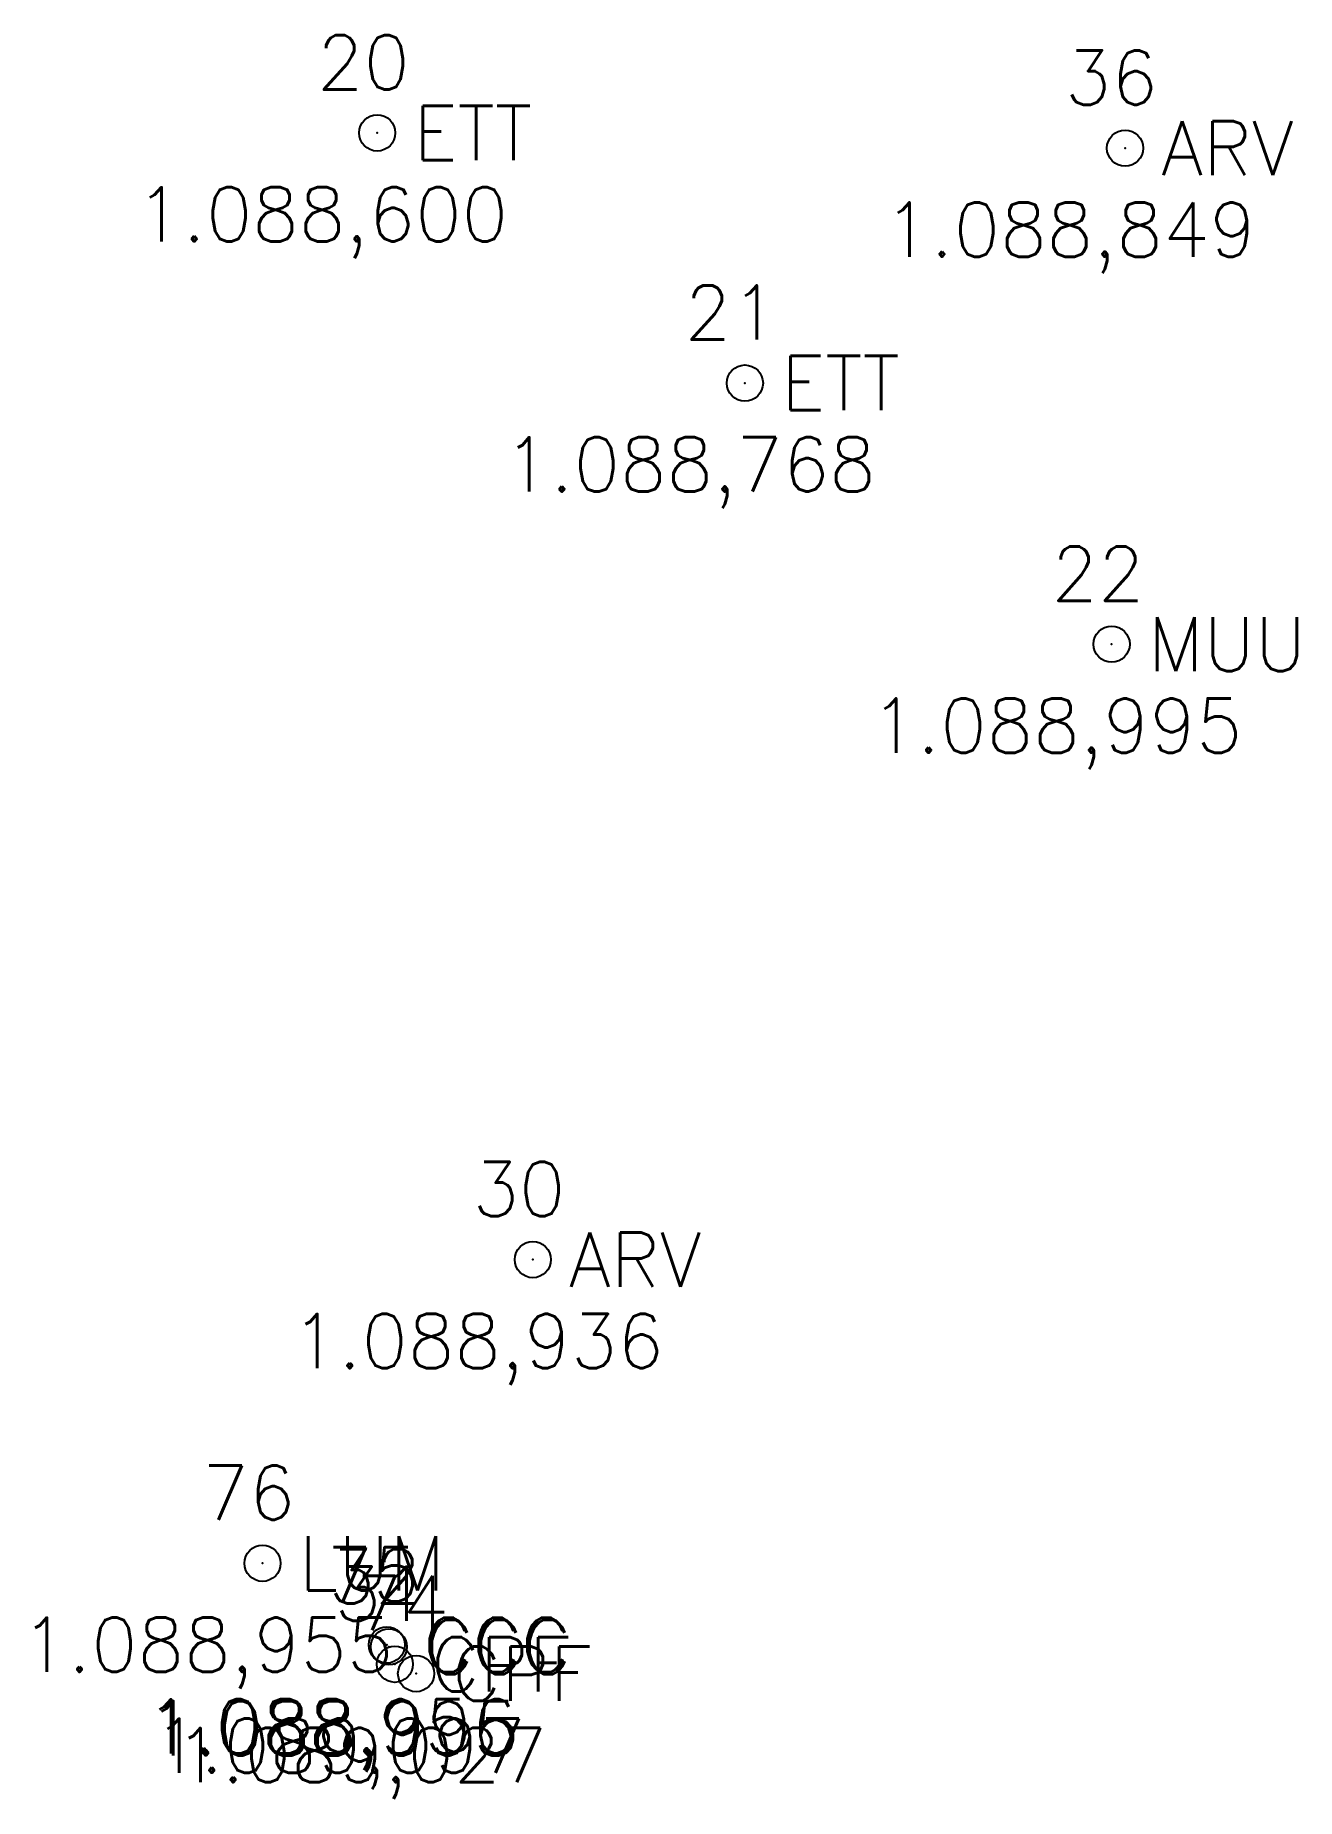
# Model space of a CAD drawing. Extents: x 190546 to 194941, y 8251022 to 8268833.
# Drawn here: x 194874.93 to 194885.39, y 8268692.23 to 8268706.85 of the extents above; entities that cross this region are included whole.
import ezdxf

# ---------------------------------------------------------------- set-up
doc = ezdxf.new("R2010")
doc.units = 0
doc.header["$LTSCALE"] = 10
doc.header["$MEASUREMENT"] = 0
doc.linetypes.add('CONTINUO', pattern=[0])
doc.layers.get('0').update_dxf_attribs({"linetype": 'CONTINUOUS'})
doc.layers.add('_IRRADIACAO', color=7, linetype='CONTINUO')
doc.styles.add('ROMANS', font='romans', dxfattribs={"height": 0.2})
doc.styles.get("Standard").update_dxf_attribs({"font": 'txt.shx'})

# ---------------------------------------------------------------- blocks, each defined once
blk = doc.blocks.new('SIMB_CIRCULO')
at = {"color": 0, "linetype": 'CONTINUOUS'}
blk.add_circle((0, 0), 0.5, dxfattribs=at)
at = {"color": 0}
blk.add_point((0, 0), dxfattribs=at)
for tag in ['desc:', 'cota:', 'pto:']:
    blk.add_attdef(tag, (0, 0), '', height=1)

msp = doc.modelspace()

# ---------------------------------------------------------------- block references
at = {"layer": '_IRRADIACAO', "color": 4}
ref = msp.add_blockref('SIMB_CIRCULO', (194877.764, 8268706.043), dxfattribs=dict(at, xscale=0.3, yscale=0.3, zscale=0.3))
ref.add_attrib('PONTO', '20', (194877.264, 8268706.403), dxfattribs={"layer": '0', "color": 1, "height": 0.45, "style": 'ROMANS'})
ref.add_attrib('DESC', 'ETT', (194878.064, 8268705.818), dxfattribs={"layer": '0', "color": 3, "height": 0.45, "style": 'ROMANS'})
ref.add_attrib('COTA', '1.088,600', (194875.764, 8268705.143), dxfattribs={"layer": '0', "color": 5, "height": 0.45, "style": 'ROMANS'})
ref = msp.add_blockref('SIMB_CIRCULO', (194883.965, 8268705.917), dxfattribs=dict(at, xscale=0.3, yscale=0.3, zscale=0.3))
ref.add_attrib('PONTO', '36', (194883.465, 8268706.277), dxfattribs={"layer": '0', "color": 1, "height": 0.45, "style": 'ROMANS'})
ref.add_attrib('DESC', 'ARV', (194884.265, 8268705.692), dxfattribs={"layer": '0', "color": 3, "height": 0.45, "style": 'ROMANS'})
ref.add_attrib('COTA', '1.088,849', (194881.965, 8268705.017), dxfattribs={"layer": '0', "color": 5, "height": 0.45, "style": 'ROMANS'})
ref = msp.add_blockref('SIMB_CIRCULO', (194880.813, 8268703.969), dxfattribs=dict(at, xscale=0.3, yscale=0.3, zscale=0.3))
ref.add_attrib('PONTO', '21', (194880.313, 8268704.329), dxfattribs={"layer": '0', "color": 1, "height": 0.45, "style": 'ROMANS'})
ref.add_attrib('DESC', 'ETT', (194881.113, 8268703.744), dxfattribs={"layer": '0', "color": 3, "height": 0.45, "style": 'ROMANS'})
ref.add_attrib('COTA', '1.088,768', (194878.813, 8268703.069), dxfattribs={"layer": '0', "color": 5, "height": 0.45, "style": 'ROMANS'})
ref = msp.add_blockref('SIMB_CIRCULO', (194883.854, 8268701.804), dxfattribs=dict(at, xscale=0.3, yscale=0.3, zscale=0.3))
ref.add_attrib('PONTO', '22', (194883.354, 8268702.164), dxfattribs={"layer": '0', "color": 1, "height": 0.45, "style": 'ROMANS'})
ref.add_attrib('DESC', 'MUU', (194884.154, 8268701.579), dxfattribs={"layer": '0', "color": 3, "height": 0.45, "style": 'ROMANS'})
ref.add_attrib('COTA', '1.088,995', (194881.854, 8268700.904), dxfattribs={"layer": '0', "color": 5, "height": 0.45, "style": 'ROMANS'})
ref = msp.add_blockref('SIMB_CIRCULO', (194879.054, 8268696.7), dxfattribs=dict(at, xscale=0.3, yscale=0.3, zscale=0.3))
ref.add_attrib('PONTO', '30', (194878.554, 8268697.06), dxfattribs={"layer": '0', "color": 1, "height": 0.45, "style": 'ROMANS'})
ref.add_attrib('DESC', 'ARV', (194879.354, 8268696.475), dxfattribs={"layer": '0', "color": 3, "height": 0.45, "style": 'ROMANS'})
ref.add_attrib('COTA', '1.088,936', (194877.054, 8268695.8), dxfattribs={"layer": '0', "color": 5, "height": 0.45, "style": 'ROMANS'})
ref = msp.add_blockref('SIMB_CIRCULO', (194876.813, 8268694.182), dxfattribs=dict(at, xscale=0.3, yscale=0.3, zscale=0.3))
ref.add_attrib('PONTO', '76', (194876.313, 8268694.542), dxfattribs={"layer": '0', "color": 1, "height": 0.45, "style": 'ROMANS'})
ref.add_attrib('DESC', 'LUM', (194877.113, 8268693.957), dxfattribs={"layer": '0', "color": 3, "height": 0.45, "style": 'ROMANS'})
ref.add_attrib('COTA', '1.088,955', (194874.813, 8268693.282), dxfattribs={"layer": '0', "color": 5, "height": 0.45, "style": 'ROMANS'})
ref = msp.add_blockref('SIMB_CIRCULO', (194877.843, 8268693.505), dxfattribs=dict(at, xscale=0.3, yscale=0.3, zscale=0.3))
ref.add_attrib('PONTO', '75', (194877.343, 8268693.865), dxfattribs={"layer": '0', "color": 1, "height": 0.45, "style": 'ROMANS'})
ref.add_attrib('DESC', 'CCC', (194878.143, 8268693.28), dxfattribs={"layer": '0', "color": 3, "height": 0.45, "style": 'ROMANS'})
ref.add_attrib('COTA', '1.088,956', (194875.843, 8268692.605), dxfattribs={"layer": '0', "color": 5, "height": 0.45, "style": 'ROMANS'})
ref = msp.add_blockref('SIMB_CIRCULO', (194877.86, 8268693.489), dxfattribs=dict(at, xscale=0.3, yscale=0.3, zscale=0.3))
ref.add_attrib('PONTO', '32', (194877.36, 8268693.849), dxfattribs={"layer": '0', "color": 1, "height": 0.45, "style": 'ROMANS'})
ref.add_attrib('DESC', 'CCC', (194878.16, 8268693.264), dxfattribs={"layer": '0', "color": 3, "height": 0.45, "style": 'ROMANS'})
ref.add_attrib('COTA', '1.088,995', (194875.86, 8268692.589), dxfattribs={"layer": '0', "color": 5, "height": 0.45, "style": 'ROMANS'})
ref = msp.add_blockref('SIMB_CIRCULO', (194877.91, 8268693.345), dxfattribs=dict(at, xscale=0.3, yscale=0.3, zscale=0.3))
ref.add_attrib('PONTO', '31', (194877.41, 8268693.705), dxfattribs={"layer": '0', "color": 1, "height": 0.45, "style": 'ROMANS'})
ref.add_attrib('DESC', 'CPF', (194878.21, 8268693.12), dxfattribs={"layer": '0', "color": 3, "height": 0.45, "style": 'ROMANS'})
ref.add_attrib('COTA', '1.089,097', (194875.91, 8268692.445), dxfattribs={"layer": '0', "color": 5, "height": 0.45, "style": 'ROMANS'})
ref = msp.add_blockref('SIMB_CIRCULO', (194878.086, 8268693.267), dxfattribs=dict(at, xscale=0.3, yscale=0.3, zscale=0.3))
ref.add_attrib('PONTO', '74', (194877.586, 8268693.627), dxfattribs={"layer": '0', "color": 1, "height": 0.45, "style": 'ROMANS'})
ref.add_attrib('DESC', 'CPF', (194878.386, 8268693.042), dxfattribs={"layer": '0', "color": 3, "height": 0.45, "style": 'ROMANS'})
ref.add_attrib('COTA', '1.089,027', (194876.086, 8268692.367), dxfattribs={"layer": '0', "color": 5, "height": 0.45, "style": 'ROMANS'})

doc.saveas('drawing.dxf')
